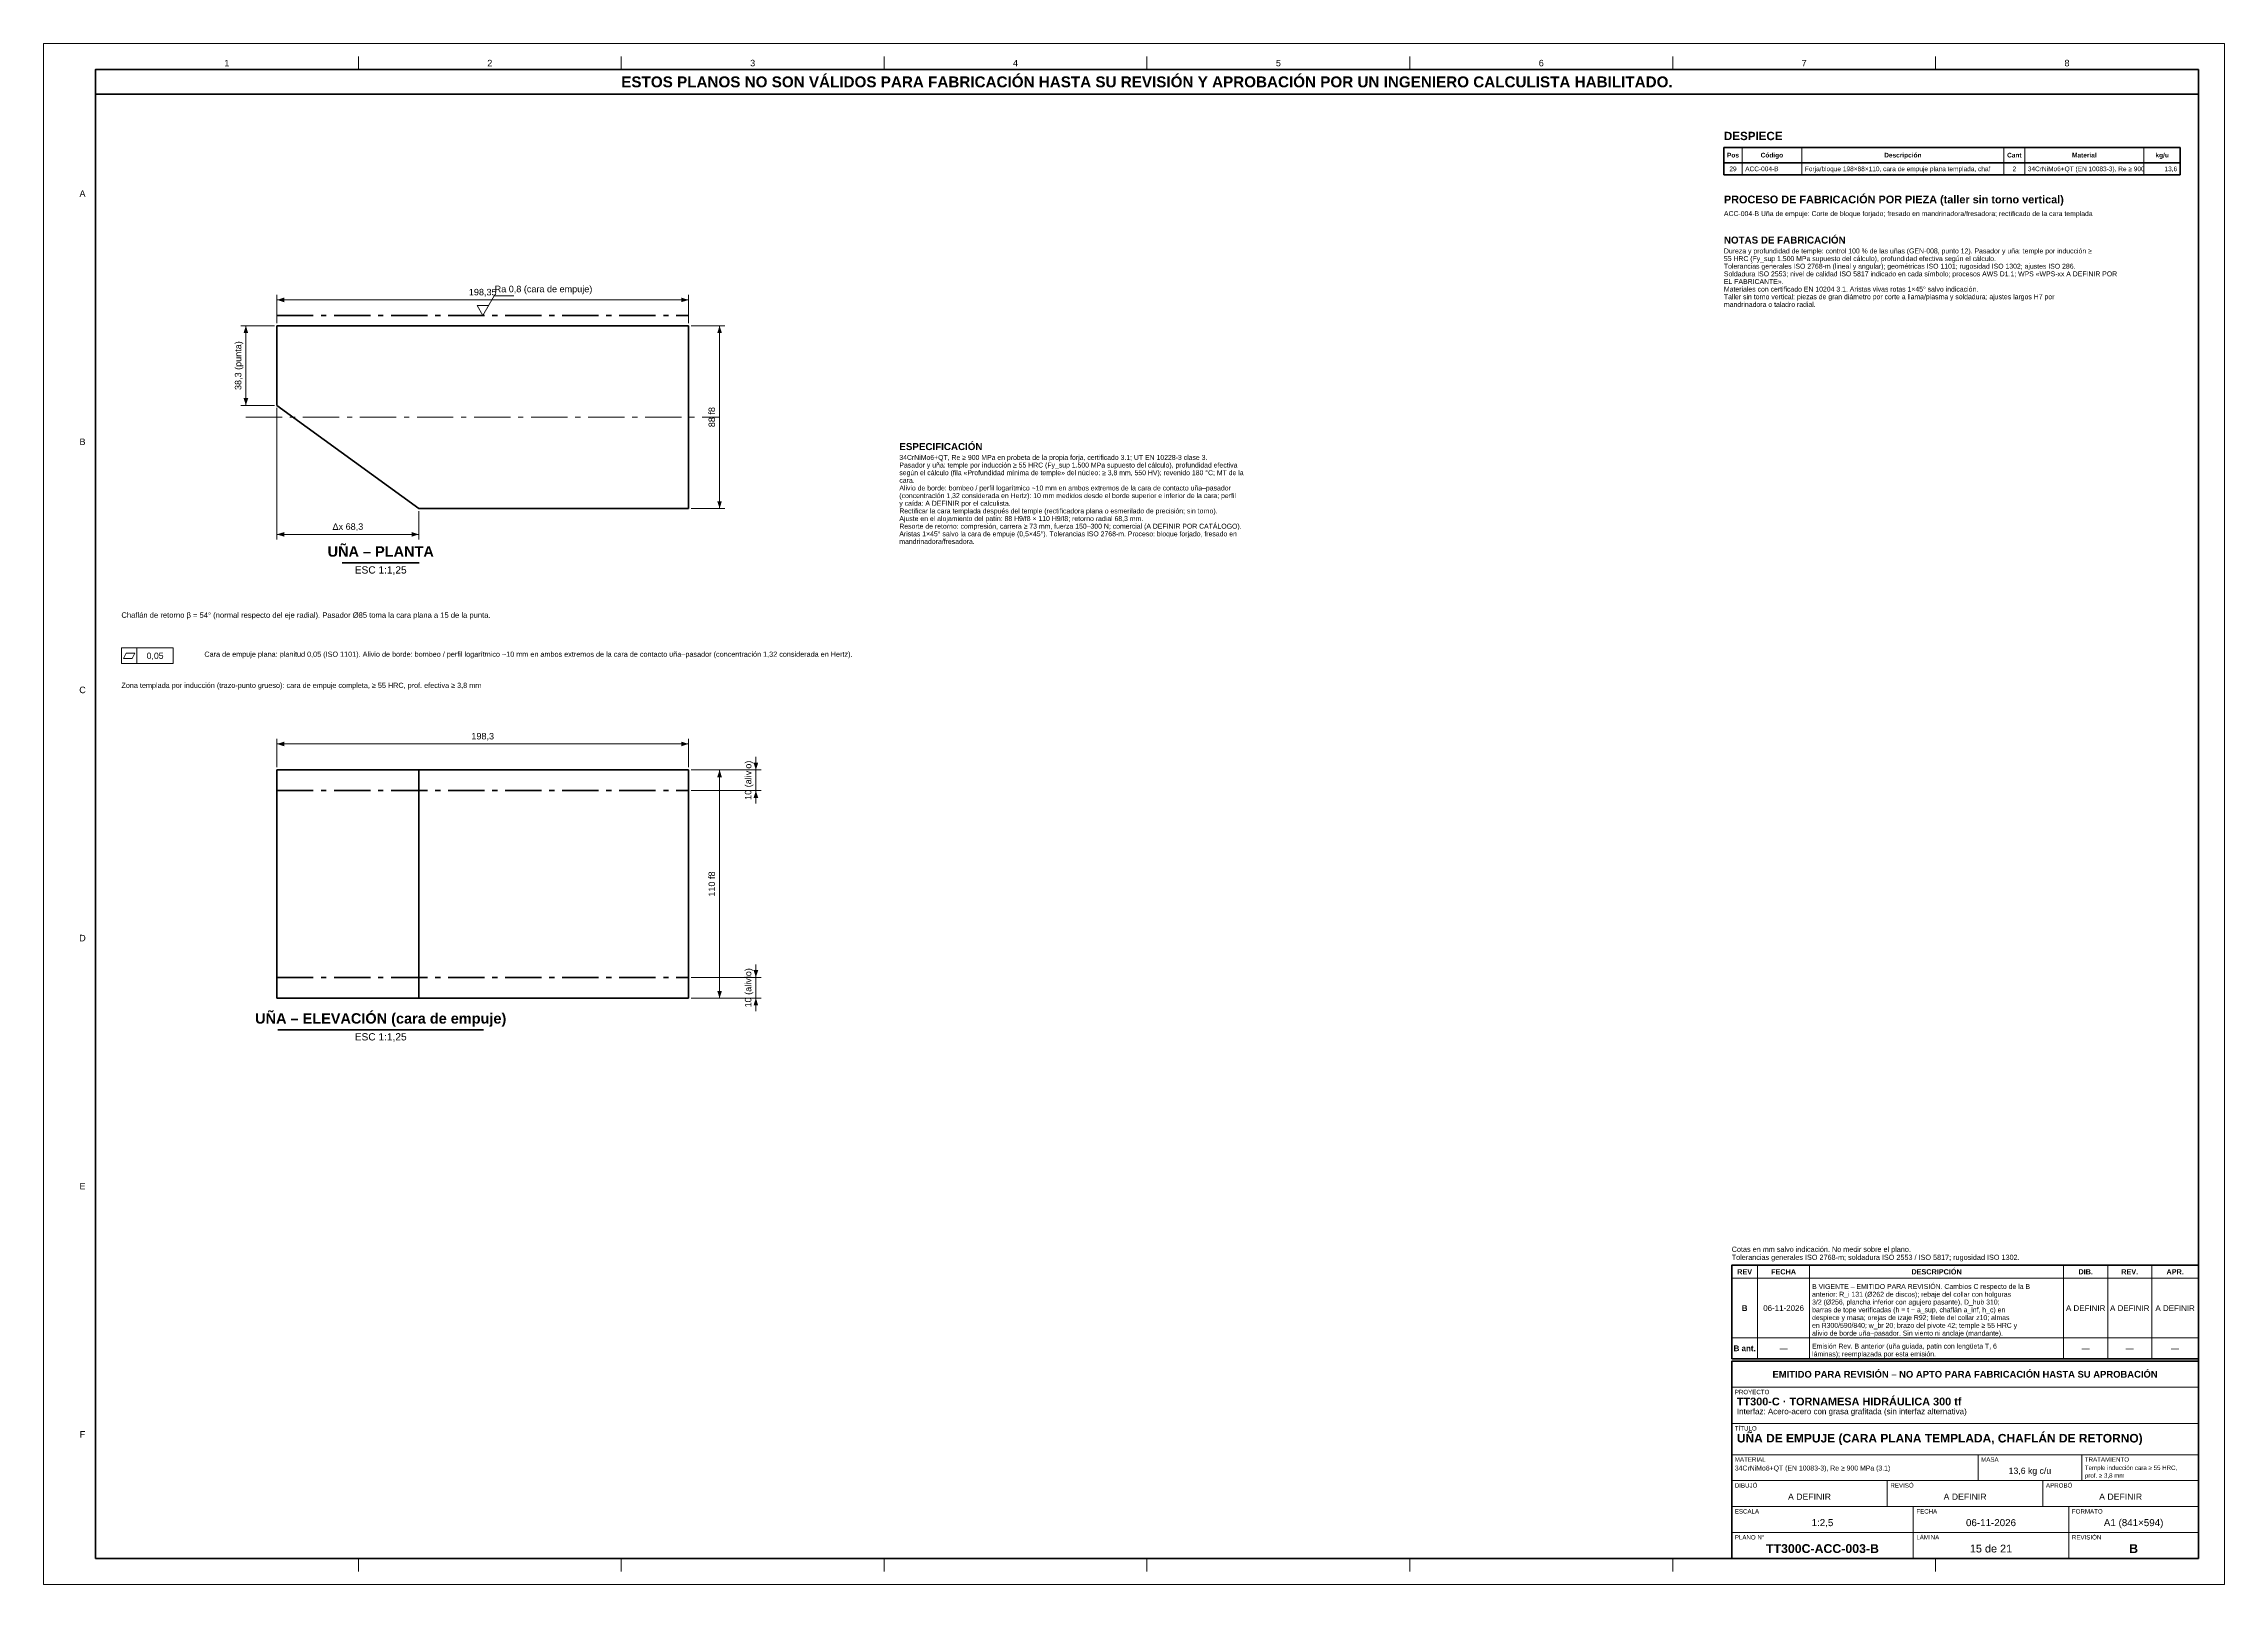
# Model space of a CAD drawing. Header units: millimetres. Extents: x 0 to 841, y 0 to 594.
import ezdxf
from ezdxf.enums import TextEntityAlignment as Align

# ---------------------------------------------------------------- set-up
doc = ezdxf.new("R2010")
doc.units = ezdxf.units.MM
doc.linetypes.add('EJE', pattern=[22, 14, -3, 2, -3])
for name, color, linetype, lineweight in [('COTA', 7, 'CONTINUOUS', 18), ('EJE', 7, 'EJE', 18), ('FINA', 7, 'CONTINUOUS', 18), ('MARCO', 7, 'CONTINUOUS', 70), ('TRAT', 7, 'EJE', 50), ('TXT', 7, 'CONTINUOUS', 25), ('VIS', 7, 'CONTINUOUS', 50)]:
    doc.layers.add(name, color=color, linetype=linetype, lineweight=lineweight)
doc.styles.add('STD', font='LiberationSans-Regular.ttf')
doc.styles.add('STDB', font='LiberationSans-Bold.ttf')

msp = doc.modelspace()

# ---------------------------------------------------------------- linework, layer by layer
at = {"layer": 'COTA'}
for p, q in [((90, 486.2), (90, 497.2)), ((248.68, 486.2), (248.68, 497.2)), ((90, 495.2), (248.68, 495.2)), ((167.14, 493), (171.54, 493)), ((89, 485.2), (76, 485.2)), ((78, 454.53), (78, 485.2)), ((249.68, 485.2), (262.68, 485.2)), ((260.68, 414.8), (260.68, 485.2)), ((89, 454.53), (76, 454.53)), ((90, 453.53), (90, 402.8)), ((144.68, 413.8), (144.68, 402.8)), ((249.68, 414.8), (262.68, 414.8)), ((90, 404.8), (144.68, 404.8)), ((36, 355), (36, 361)), ((90, 315), (90, 326)), ((90, 324), (248.68, 324)), ((248.68, 315), (248.68, 326)), ((249.68, 314), (262.68, 314)), ((249.68, 314), (276.68, 314)), ((260.68, 226), (260.68, 314)), ((274.68, 314), (274.68, 319)), ((274.68, 314), (274.68, 306)), ((249.68, 306), (276.68, 306)), ((274.68, 306), (274.68, 301)), ((274.68, 234), (274.68, 239)), ((249.68, 234), (276.68, 234)), ((274.68, 226), (274.68, 234)), ((249.68, 226), (262.68, 226)), ((249.68, 226), (276.68, 226)), ((274.68, 226), (274.68, 221))]:
    msp.add_line(p, q, dxfattribs=at)
msp.add_lwpolyline([(167.14, 493), (169.34, 489.2), (173.74, 496.8), (181.34, 496.8)], dxfattribs=at)
for points in [[(30, 355), (50, 355), (50, 361), (30, 361)], [(30.8, 357), (34.2, 357), (35.2, 359), (31.8, 359)]]:
    msp.add_lwpolyline(points, close=True, dxfattribs=at)
for points in [[(90, 495.2), (92.8, 494.3), (92.8, 496.1)], [(248.68, 495.2), (245.88, 496.1), (245.88, 494.3)], [(78, 485.2), (77.1, 482.4), (78.9, 482.4)], [(260.68, 485.2), (259.78, 482.4), (261.58, 482.4)], [(78, 454.53), (78.9, 457.33), (77.1, 457.33)], [(260.68, 414.8), (261.58, 417.6), (259.78, 417.6)], [(90, 404.8), (92.8, 403.9), (92.8, 405.7)], [(144.68, 404.8), (141.88, 405.7), (141.88, 403.9)], [(90, 324), (92.8, 323.1), (92.8, 324.9)], [(248.68, 324), (245.88, 324.9), (245.88, 323.1)], [(260.68, 314), (259.78, 311.2), (261.58, 311.2)], [(274.68, 314), (275.58, 316.8), (273.78, 316.8)], [(274.68, 306), (273.78, 303.2), (275.58, 303.2)], [(274.68, 234), (275.58, 236.8), (273.78, 236.8)], [(260.68, 226), (261.58, 228.8), (259.78, 228.8)], [(274.68, 226), (273.78, 223.2), (275.58, 223.2)]]:
    msp.add_solid(points, dxfattribs=at)
at = {"layer": 'EJE'}
msp.add_line((78, 450), (260.68, 450), dxfattribs=at)
at = {"layer": 'FINA'}
for p, q in [((121.38, 584), (121.38, 589)), ((222.75, 584), (222.75, 589)), ((324.12, 584), (324.12, 589)), ((425.5, 584), (425.5, 589)), ((526.88, 584), (526.88, 589)), ((628.25, 584), (628.25, 589)), ((729.62, 584), (729.62, 589)), ((655, 554), (655, 543.42)), ((678, 554), (678, 543.42)), ((756, 554), (756, 543.42)), ((764, 554), (764, 543.42)), ((810, 554), (810, 543.42)), ((651, 118), (831, 118)), ((661, 87), (661, 123)), ((681, 87), (681, 123)), ((779, 87), (779, 123)), ((796, 87), (796, 123)), ((813, 87), (813, 123)), ((651, 95), (831, 95)), ((651, 87), (831, 87)), ((651, 86), (831, 86)), ((651, 76), (831, 76)), ((651, 62), (831, 62)), ((651, 50), (831, 50)), ((746, 40), (746, 50)), ((786, 40), (786, 50)), ((651, 40), (831, 40)), ((711, 30), (711, 40)), ((771, 30), (771, 40)), ((651, 30), (831, 30)), ((721, 20), (721, 30)), ((781, 20), (781, 30)), ((651, 20), (831, 20)), ((721, 10), (721, 20)), ((781, 10), (781, 20)), ((121.38, 10), (121.38, 5)), ((222.75, 10), (222.75, 5)), ((324.12, 10), (324.12, 5)), ((425.5, 10), (425.5, 5)), ((526.88, 10), (526.88, 5)), ((628.25, 10), (628.25, 5)), ((729.62, 10), (729.62, 5))]:
    msp.add_line(p, q, dxfattribs=at)
msp.add_lwpolyline([(0, 0), (841, 0), (841, 594), (0, 594)], close=True, dxfattribs=at)
at = {"layer": 'MARCO'}
for points in [[(20, 10), (831, 10), (831, 584), (20, 584)], [(20, 574.5), (831, 574.5), (831, 584), (20, 584)], [(651, 87), (831, 87), (831, 123), (651, 123)], [(651, 10), (831, 10), (831, 86), (651, 86)]]:
    msp.add_lwpolyline(points, close=True, dxfattribs=at)
at = {"layer": 'TRAT'}
for p, q in [((90, 489.2), (248.68, 489.2)), ((90, 306), (248.68, 306)), ((90, 234), (248.68, 234))]:
    msp.add_line(p, q, dxfattribs=at)
at = {"layer": 'VIS'}
for p, q in [((648, 554), (824, 554)), ((648, 554), (648, 543.42)), ((648, 548.02), (824, 548.02)), ((824, 554), (824, 543.42)), ((648, 543.42), (824, 543.42)), ((115.12, 393.8), (144.88, 393.8)), ((90.32, 213.8), (169.68, 213.8))]:
    msp.add_line(p, q, dxfattribs=at)
for points in [[(90, 485.2), (248.68, 485.2)], [(90, 454.53), (90, 485.2)], [(248.68, 485.2), (248.68, 414.8)], [(144.68, 414.8), (90, 454.53)], [(248.68, 414.8), (144.68, 414.8)], [(90, 226), (90, 314)], [(144.68, 314), (90, 314)], [(144.68, 226), (144.68, 314)], [(248.68, 314), (144.68, 314)], [(248.68, 226), (248.68, 314)], [(144.68, 226), (90, 226)], [(248.68, 226), (144.68, 226)]]:
    msp.add_lwpolyline(points, dxfattribs=at)

# ---------------------------------------------------------------- texts
at = {"layer": 'TXT'}
for s, height, style, p in [('1', 2.5, 'STD', (70.69, 586.5)), ('2', 2.5, 'STD', (172.06, 586.5)), ('ESTOS PLANOS NO SON VÁLIDOS PARA FABRICACIÓN HASTA SU REVISIÓN Y APROBACIÓN POR UN INGENIERO CALCULISTA HABILITADO.', 4.2, 'STDB', (425.5, 579.25)), ('3', 2.5, 'STD', (273.44, 586.5)), ('4', 2.5, 'STD', (374.81, 586.5)), ('5', 2.5, 'STD', (476.19, 586.5)), ('6', 2.5, 'STD', (577.56, 586.5)), ('7', 2.5, 'STD', (678.94, 586.5)), ('8', 2.5, 'STD', (780.31, 586.5)), ('Pos', 1.8, 'STDB', (651.5, 551.01)), ('Código', 1.8, 'STDB', (666.5, 551.01)), ('Descripción', 1.8, 'STDB', (717, 551.01)), ('Cant', 1.8, 'STDB', (760, 551.01)), ('Material', 1.8, 'STDB', (787, 551.01)), ('kg/u', 1.8, 'STDB', (817, 551.01)), ('29', 1.8, 'STD', (651.5, 545.72)), ('2', 1.8, 'STD', (760, 545.72)), ('A', 2.5, 'STD', (15, 536.17)), ('B', 2.5, 'STD', (15, 440.5)), ('0,05', 2.4, 'STD', (43, 358)), ('C', 2.5, 'STD', (15, 344.83)), ('D', 2.5, 'STD', (15, 249.17)), ('E', 2.5, 'STD', (15, 153.5)), ('REV', 2, 'STDB', (656, 120.5)), ('FECHA', 2, 'STDB', (671, 120.5)), ('DESCRIPCIÓN', 2, 'STDB', (730, 120.5)), ('DIB.', 2, 'STDB', (787.5, 120.5)), ('REV.', 2, 'STDB', (804.5, 120.5)), ('APR.', 2, 'STDB', (822, 120.5)), ('B', 2.2, 'STDB', (656, 106.5)), ('06-11-2026', 2.2, 'STD', (671, 106.5)), ('A DEFINIR', 2.2, 'STD', (787.5, 106.5)), ('A DEFINIR', 2.2, 'STD', (804.5, 106.5)), ('A DEFINIR', 2.2, 'STD', (822, 106.5)), ('B ant.', 2.2, 'STDB', (656, 91)), ('—', 2.2, 'STD', (671, 91)), ('—', 2.2, 'STD', (787.5, 91)), ('—', 2.2, 'STD', (804.5, 91)), ('—', 2.2, 'STD', (822, 91)), ('EMITIDO PARA REVISIÓN – NO APTO PARA FABRICACIÓN HASTA SU APROBACIÓN', 2.6, 'STDB', (741, 81)), ('F', 2.5, 'STD', (15, 57.83)), ('13,6 kg c/u', 2.4, 'STD', (766, 43.8)), ('A DEFINIR', 2.4, 'STD', (681, 33.8)), ('A DEFINIR', 2.4, 'STD', (741, 33.8)), ('A DEFINIR', 2.4, 'STD', (801, 33.8)), ('A1 (841×594)', 2.7, 'STD', (806, 23.8)), ('1:2,5', 2.7, 'STD', (686, 23.8)), ('06-11-2026', 2.7, 'STD', (751, 23.8)), ('TT300C-ACC-003-B', 3.4, 'STDB', (686, 13.8)), ('15 de 21', 3, 'STD', (751, 13.8)), ('B', 3.4, 'STDB', (806, 13.8))]:
    msp.add_text(s, height=height, dxfattribs=dict(at, style=style)).set_placement(p, align=Align.MIDDLE_CENTER)
for s, height, style, p in [('DESPIECE', 3.2, 'STDB', (648, 560)), ('PROCESO DE FABRICACIÓN POR PIEZA (taller sin torno vertical)', 3, 'STDB', (648, 535.42)), ('ACC-004-B Uña de empuje: Corte de bloque forjado; fresado en mandrinadora/fresadora; rectificado de la cara templada', 1.9, 'STD', (648, 529.42)), ('Dureza y profundidad de temple: control 100 % de las uñas (GEN-008, punto 12). Pasador y uña: temple por inducción ≥', 1.9, 'STD', (648, 515.03)), ('NOTAS DE FABRICACIÓN', 2.7, 'STDB', (648, 519.62)), ('Tolerancias generales ISO 2768-m (lineal y angular); geométricas ISO 1101; rugosidad ISO 1302; ajustes ISO 286.', 1.9, 'STD', (648, 509.14)), ('55 HRC (Fy_sup 1.500 MPa supuesto del cálculo), profundidad efectiva según el cálculo.', 1.9, 'STD', (648, 512.08)), ('Soldadura ISO 2553; nivel de calidad ISO 5817 indicado en cada símbolo; procesos AWS D1.1; WPS «WPS-xx A DEFINIR POR', 1.9, 'STD', (648, 506.19)), ('Taller sin torno vertical: piezas de gran diámetro por corte a llama/plasma y soldadura; ajustes largos H7 por', 1.9, 'STD', (648, 497.36)), ('EL FABRICANTE».', 1.9, 'STD', (648, 503.25)), ('Materiales con certificado EN 10204 3.1. Aristas vivas rotas 1×45° salvo indicación.', 1.9, 'STD', (648, 500.3)), ('mandrinadora o taladro radial.', 1.9, 'STD', (648, 494.41)), ('ESPECIFICACIÓN', 2.7, 'STDB', (330, 440)), ('según el cálculo (fila «Profundidad mínima de temple» del núcleo: ≥ 3,8 mm, 550 HV); revenido 180 °C; MT de la', 1.9, 'STD', (330, 429.52)), ('34CrNiMo6+QT, Re ≥ 900 MPa en probeta de la propia forja, certificado 3.1; UT EN 10228-3 clase 3.', 1.9, 'STD', (330, 435.41)), ('Pasador y uña: temple por inducción ≥ 55 HRC (Fy_sup 1.500 MPa supuesto del cálculo), profundidad efectiva', 1.9, 'STD', (330, 432.47)), ('Alivio de borde: bombeo / perfil logarítmico ~10 mm en ambos extremos de la cara de contacto uña–pasador', 1.9, 'STD', (330, 423.63)), ('cara.', 1.9, 'STD', (330, 426.58)), ('(concentración 1,32 considerada en Hertz): 10 mm medidos desde el borde superior e inferior de la cara; perfil', 1.9, 'STD', (330, 420.69)), ('y caída: A DEFINIR por el calculista.', 1.9, 'STD', (330, 417.74)), ('Rectificar la cara templada después del temple (rectificadora plana o esmerilado de precisión; sin torno).', 1.9, 'STD', (330, 414.8)), ('Ajuste en el alojamiento del patín: 88 H9/f8 × 110 H9/f8; retorno radial 68,3 mm.', 1.9, 'STD', (330, 411.85)), ('Aristas 1×45° salvo la cara de empuje (0,5×45°). Tolerancias ISO 2768-m. Proceso: bloque forjado, fresado en', 1.9, 'STD', (330, 405.96)), ('Resorte de retorno: compresión, carrera ≥ 73 mm, fuerza 150–300 N; comercial (A DEFINIR POR CATÁLOGO).', 1.9, 'STD', (330, 408.91)), ('mandrinadora/fresadora.', 1.9, 'STD', (330, 403.02)), ('3/2 (Ø256, plancha inferior con agujero pasante), D_hub 310;', 1.9, 'STD', (682, 109.8)), ('anterior: R_i 131 (Ø262 de discos); rebaje del collar con holguras', 1.9, 'STD', (682, 112.8)), ('B VIGENTE – EMITIDO PARA REVISIÓN. Cambios C respecto de la B', 1.9, 'STD', (682, 115.8)), ('despiece y masa; orejas de izaje R92; filete del collar z10; almas', 1.9, 'STD', (682, 103.8)), ('barras de tope verificadas (h = t − a_sup, chaflán a_inf, h_c) en', 1.9, 'STD', (682, 106.8)), ('en R300/590/840; w_br 20; brazo del pivote 42; temple ≥ 55 HRC y', 1.9, 'STD', (682, 100.8)), ('alivio de borde uña–pasador. Sin viento ni anclaje (mandante).', 1.9, 'STD', (682, 97.8)), ('Emisión Rev. B anterior (uña guiada, patín con lengüeta T, 6', 1.9, 'STD', (682, 92.8)), ('láminas); reemplazada por esta emisión.', 1.9, 'STD', (682, 89.8)), ('PROYECTO', 1.7, 'STD', (652.2, 75)), ('TT300-C · TORNAMESA HIDRÁULICA 300 tf', 3, 'STDB', (653, 72)), ('Interfaz: Acero-acero con grasa grafitada (sin interfaz alternativa)', 2.2, 'STD', (653, 67.8)), ('TÍTULO', 1.7, 'STD', (652.2, 61)), ('UÑA DE EMPUJE (CARA PLANA TEMPLADA, CHAFLÁN DE RETORNO)', 3.3, 'STDB', (653, 58)), ('34CrNiMo6+QT (EN 10083-3), Re ≥ 900 MPa (3.1)', 1.9, 'STD', (652.2, 45.8)), ('MATERIAL', 1.7, 'STD', (652.2, 49)), ('MASA', 1.7, 'STD', (747.2, 49)), ('TRATAMIENTO', 1.7, 'STD', (787.2, 49)), ('Temple inducción cara ≥ 55 HRC,', 1.7, 'STD', (787.2, 45.8)), ('prof. ≥ 3,8 mm', 1.7, 'STD', (787.2, 42.8)), ('DIBUJÓ', 1.7, 'STD', (652.2, 39)), ('REVISÓ', 1.7, 'STD', (712.2, 39)), ('APROBÓ', 1.7, 'STD', (772.2, 39)), ('ESCALA', 1.7, 'STD', (652.2, 29)), ('FECHA', 1.7, 'STD', (722.2, 29)), ('FORMATO', 1.7, 'STD', (782.2, 29)), ('PLANO N°', 1.7, 'STD', (652.2, 19)), ('LÁMINA', 1.7, 'STD', (722.2, 19)), ('REVISIÓN', 1.7, 'STD', (782.2, 19))]:
    msp.add_text(s, height=height, dxfattribs=dict(at, style=style)).set_placement(p, align=Align.TOP_LEFT)
at = {"layer": 'TXT', "style": 'STD'}
for s, p in [('Forja/bloque 198×88×110, cara de empuje plana templada, chaf', (679.2, 545.72)), ('34CrNiMo6+QT (EN 10083-3), Re ≥ 900 ', (765.2, 545.72)), ('ACC-004-B', (656.2, 545.72))]:
    msp.add_text(s, height=1.8, dxfattribs=at).set_placement(p, align=Align.MIDDLE_LEFT)
msp.add_text('13,6', height=1.8, dxfattribs=at).set_placement((822.8, 545.72), align=Align.MIDDLE_RIGHT)
at = {"layer": 'TXT'}
for s, height, style, p in [('198,35', 2.5, 'STD', (169.34, 496.2)), ('Δx 68,3', 2.5, 'STD', (117.34, 405.8)), ('UÑA – PLANTA', 4, 'STDB', (130, 395)), ('198,3', 2.5, 'STD', (169.34, 325)), ('UÑA – ELEVACIÓN (cara de empuje)', 4, 'STDB', (130, 215))]:
    msp.add_text(s, height=height, dxfattribs=dict(at, style=style)).set_placement(p, align=Align.BOTTOM_CENTER)
at = {"layer": 'TXT', "style": 'STD'}
for s, height, p in [('Ra 0,8 (cara de empuje)', 2.5, (173.94, 497.4)), ('Chaflán de retorno β = 54° (normal respecto del eje radial). Pasador Ø85 toma la cara plana a 15 de la punta.', 2.1, (30, 372)), ('Cara de empuje plana: planitud 0,05 (ISO 1101). Alivio de borde: bombeo / perfil logarítmico ~10 mm en ambos extremos de la cara de contacto uña–pasador (concentración 1,32 considerada en Hertz).', 2, (62, 357)), ('Zona templada por inducción (trazo-punto grueso): cara de empuje completa, ≥ 55 HRC, prof. efectiva ≥ 3,8 mm', 2, (30, 345)), ('Tolerancias generales ISO 2768-m; soldadura ISO 2553 / ISO 5817; rugosidad ISO 1302.', 2, (651, 124.5)), ('Cotas en mm salvo indicación. No medir sobre el plano.', 2, (651, 127.6))]:
    msp.add_text(s, height=height, dxfattribs=at).set_placement(p, align=Align.BOTTOM_LEFT)
for s, p in [('38,3 (punta)', (77, 469.86)), ('88 f8', (259.68, 450)), ('10 (alivio)', (273.68, 310)), ('110 f8', (259.68, 270)), ('10 (alivio)', (273.68, 230))]:
    msp.add_text(s, height=2.5, rotation=90, dxfattribs=at).set_placement(p, align=Align.BOTTOM_CENTER)
for p in [(130, 392.5), (130, 212.5)]:
    msp.add_text('ESC 1:1,25', height=2.8, dxfattribs=at).set_placement(p, align=Align.TOP_CENTER)

doc.saveas('drawing.dxf')
